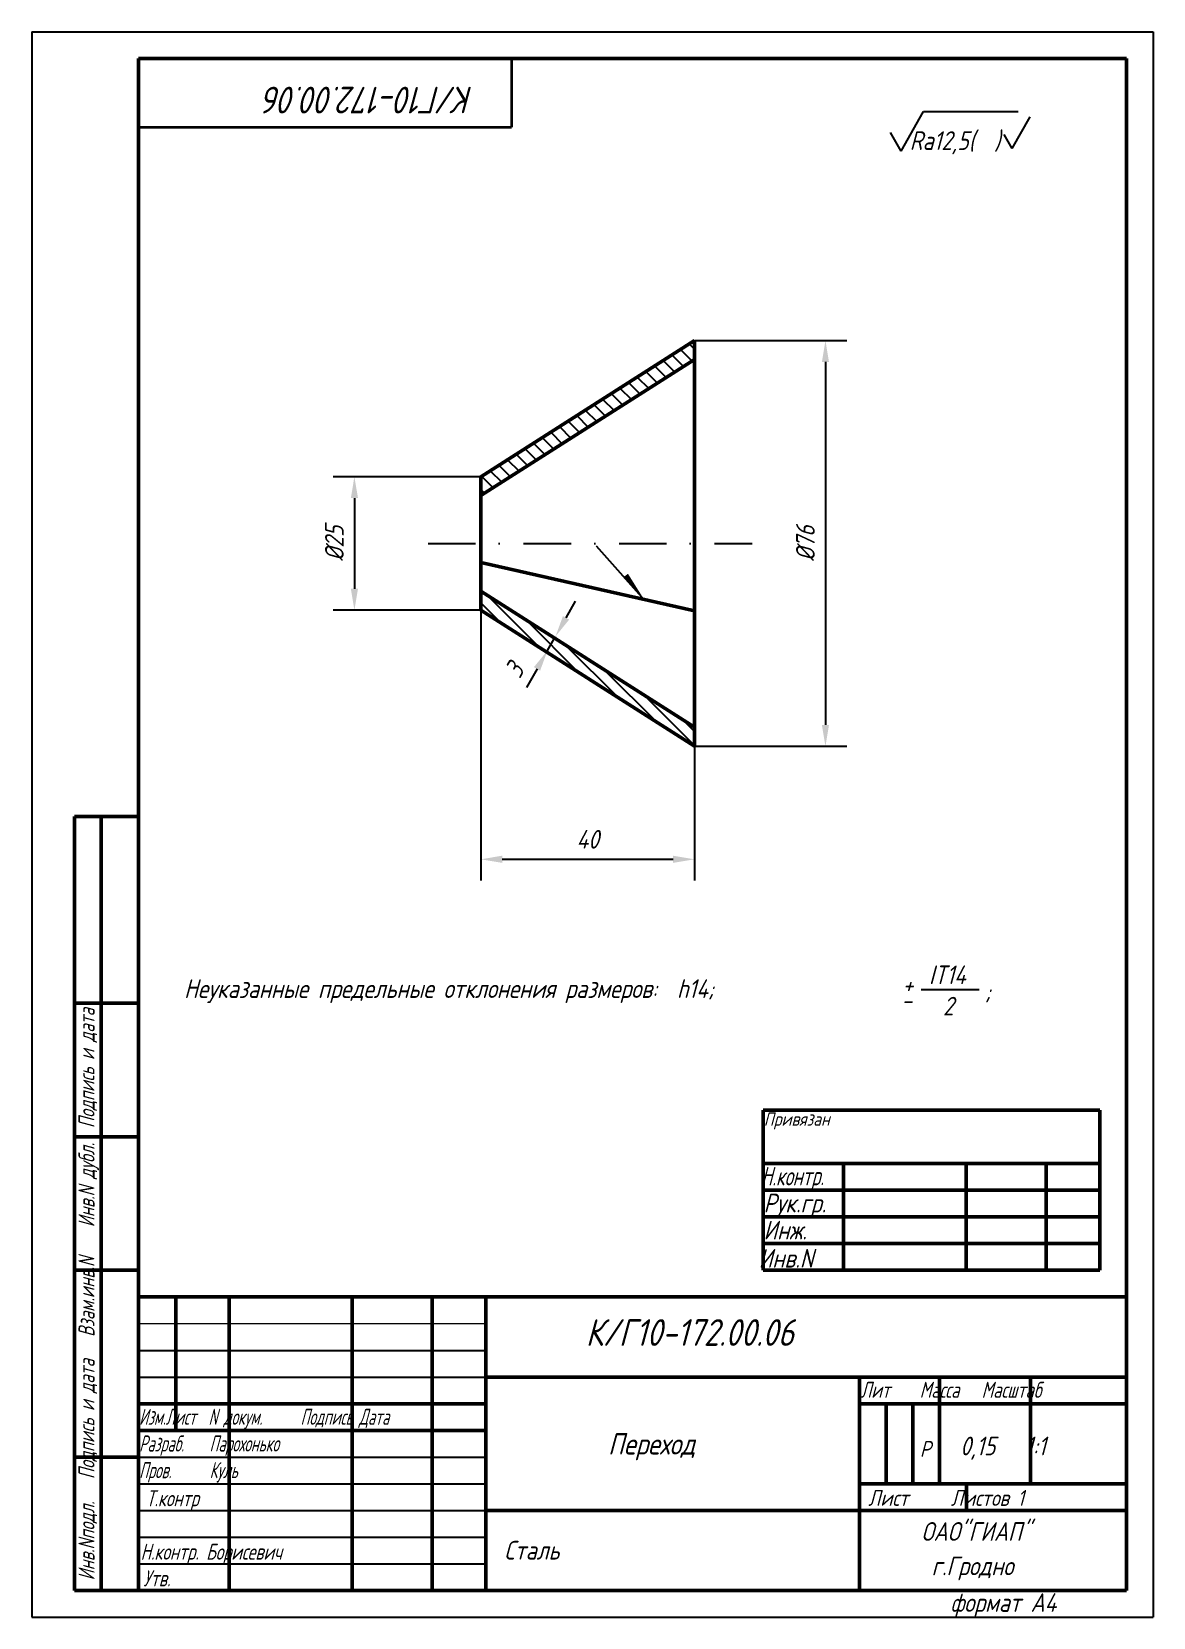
# Model space of a CAD drawing. Header units: inches. Extents: x 5611 to 9158, y -1675 to 1870.
# Drawn here: x 7352.7 to 7562.7, y 1395 to 1692 of the extents above; entities that cross this region are included whole.
import ezdxf

# ---------------------------------------------------------------- set-up
doc = ezdxf.new("R2010")
doc.units = ezdxf.units.IN
doc.header["$LTSCALE"] = 0.7
doc.header["$MEASUREMENT"] = 0
doc.linetypes.add('DASHDOT', pattern=[25.4, 12.7, -6.35, 0, -6.35])
doc.styles.get("Standard").update_dxf_attribs({"font": 'romand.shx', "width": 0.8, "oblique": 15, "height": 3.5})
doc.dimstyles.get("Standard").update_dxf_attribs({"dimtxt": 3.5, "dimasz": 4, "dimexe": 4, "dimexo": 0, "dimgap": 2, "dimtad": 1, "dimdec": 0, "dimdsep": 46, "dimtxsty": 'Standard', "dimcen": 0.09, "dimadec": 0, "dimazin": 0, "dimtfac": 1, "dimtdec": 0, "dimtmove": 0, "dimatfit": 3, "dimfxl": 0, "dimtolj": 1, "dimtzin": 0, "dimlwd": 25, "dimlwe": 25, "dimarcsym": 0})

msp = doc.modelspace()

# ---------------------------------------------------------------- texts
at = {"color": 0, "linetype": 'Continuous', "lineweight": 25, "oblique": 15, "width": 0.8}
for s, height, p in [('Ra12,5(  )', 3.5, (7517.06, 1669.83)), ('Привязан', 2.5, (7489.75, 1487.05)), ('Рук.гр.', 3.5, (7489.69, 1470.82)), ('Инж.', 3.5, (7489.69, 1465.76)), (' Инв.N', 3.5, (7486.93, 1460.47))]:
    msp.add_text(s, height=height, dxfattribs=at).set_placement(p)
at = {"color": 0, "linetype": 'Continuous', "lineweight": 25, "oblique": 15, "width": 0.65}
msp.add_text('Н.контр.', height=3.5, rotation=0.3236, dxfattribs=at).set_placement((7489.22, 1475.84))
at = {"lineweight": 35, "insert": (7435.4, 1676.67), "char_height": 5, "width": 116.2188, "attachment_point": 1, "rotation": 180}
msp.add_mtext('К/Г10-172.00.06 ', dxfattribs=at)
at = {"lineweight": 25, "insert": (7443.02, 1572.38), "char_height": 3.5, "attachment_point": 5, "rotation": 60.3875}
msp.add_mtext('\\A1;3', dxfattribs=at)
at = {"lineweight": 25, "attachment_point": 1}
for s, insert, char_height, width in [('IT14', (7520.67, 1517.07), 3.5, 19.7907), ('  Неуказанные предельные отклонения размеров:  h14; ', (7377.48, 1514.48), 3.5, 158.004), ('+', (7515.72, 1515.25), 3.5, 4.3989), (';', (7531.11, 1513.92), 3.5, 9.0235), ('-', (7515.49, 1512.32), 3.5, 6.6548), ('2', (7523.28, 1511.2), 3.5, 17.1446), ('{\\W0.7;Лит    Масса   Масштаб}', (7507.87, 1439.09), 3, 48.3624), ('{\\W0.6; Изм.Лист  N докум.      Подпись Дата\\P Разраб.    Парохонько\\P Пров.      Куль}', (7371.59, 1434.03), 3, 75.9719), ('0,15   1:1', (7526.52, 1428.81), 3.5, 30.5998), ('Р', (7518.95, 1428.01), 3, 4.7355), ('{\\W0.7;Т.контр}', (7374.1, 1418.77), 3, 65.7648), ('Лист     Листов 1', (7509.28, 1418.84), 3, 49.4707), ('{\\W0.7; Н.контр. Борисевич}', (7371.66, 1408.76), 3, 40.546), ('г.Гродно', (7521.17, 1406.35), 3.5, 35.0627), ('{\\W0.7;Утв.     }', (7373.59, 1403.77), 3, 39.2217), ('формат А4', (7524.69, 1399.49), 3.5, 32.7454)]:
    msp.add_mtext(s, dxfattribs=dict(at, insert=insert, char_height=char_height, width=width))
at = {"lineweight": 25, "insert": (7361.43, 1400.49), "char_height": 3, "width": 144.2887, "attachment_point": 1, "rotation": 90}
msp.add_mtext('{\\W0.7; Инв.Nподл.   Подпись и дата   Взам.инв.N    Инв.N дубл.  Подпись и дата}', dxfattribs=at)
at = {"lineweight": 35, "attachment_point": 1}
for s, insert, char_height, width in [('К/Г10-172.00.06', (7456.4, 1450.82), 5, 116.2188), ('ОАО"ГИАП"', (7519.25, 1412.8), 3.5, 36.171)]:
    msp.add_mtext(s, dxfattribs=dict(at, insert=insert, char_height=char_height, width=width))
at = {"lineweight": 30, "attachment_point": 1}
for s, insert, char_height, width in [('Переход ', (7460.59, 1429.46), 4, 61.9449), ('Сталь ', (7441.15, 1409.29), 3.5, 67.3789)]:
    msp.add_mtext(s, dxfattribs=dict(at, insert=insert, char_height=char_height, width=width))

# ---------------------------------------------------------------- blocks, each defined once
blk = doc.blocks.new('*D451')
at = {"color": 0, "lineweight": 25}
for p, q in [((7476.76, 1634.13), (7505.29, 1634.13)), ((7501.29, 1630.13), (7501.29, 1562.13)), ((7476.76, 1558.13), (7505.29, 1558.13))]:
    blk.add_line(p, q, dxfattribs=at)
for points in [[(7500.62, 1630.13), (7501.95, 1630.13), (7501.29, 1634.13)], [(7500.62, 1562.13), (7501.95, 1562.13), (7501.29, 1558.13)]]:
    blk.add_solid(points, dxfattribs=at)
at = {"layer": 'DEFPOINTS', "color": 0, "lineweight": 25}
for p in [(7476.76, 1634.13), (7476.76, 1558.13), (7501.29, 1558.13)]:
    blk.add_point(p, dxfattribs=at)
at = {"color": 0, "lineweight": 25, "insert": (7497.54, 1596.13), "char_height": 3.5, "attachment_point": 5, "rotation": 90}
blk.add_mtext('\\A1;%%C76', dxfattribs=at)
blk = doc.blocks.new('*D452')
at = {"color": 0, "lineweight": 25}
for p, q in [((7436.76, 1608.63), (7409.09, 1608.63)), ((7413.09, 1604.63), (7413.09, 1587.63)), ((7436.76, 1583.63), (7409.09, 1583.63))]:
    blk.add_line(p, q, dxfattribs=at)
for points in [[(7412.43, 1604.63), (7413.76, 1604.63), (7413.09, 1608.63)], [(7412.43, 1587.63), (7413.76, 1587.63), (7413.09, 1583.63)]]:
    blk.add_solid(points, dxfattribs=at)
at = {"layer": 'DEFPOINTS', "color": 0, "lineweight": 25}
for p in [(7436.76, 1608.63), (7413.09, 1583.63), (7436.76, 1583.63)]:
    blk.add_point(p, dxfattribs=at)
at = {"color": 0, "lineweight": 25, "insert": (7409.34, 1596.13), "char_height": 3.5, "attachment_point": 5, "rotation": 90}
blk.add_mtext('\\A1;%%C25', dxfattribs=at)
blk = doc.blocks.new('*D423')
at = {"color": 0, "lineweight": 25}
for p, q in [((7436.76, 1583.63), (7436.76, 1532.96)), ((7476.76, 1558.13), (7476.76, 1532.96)), ((7440.76, 1536.96), (7472.76, 1536.96))]:
    blk.add_line(p, q, dxfattribs=at)
for points in [[(7440.76, 1537.63), (7440.76, 1536.29), (7436.76, 1536.96)], [(7472.76, 1537.63), (7472.76, 1536.29), (7476.76, 1536.96)]]:
    blk.add_solid(points, dxfattribs=at)
at = {"layer": 'DEFPOINTS', "color": 0, "lineweight": 25}
for p in [(7436.76, 1583.63), (7476.76, 1558.13), (7476.76, 1536.96)]:
    blk.add_point(p, dxfattribs=at)
at = {"color": 0, "lineweight": 25, "insert": (7456.76, 1540.71), "char_height": 3.5, "attachment_point": 5}
blk.add_mtext('\\A1;40', dxfattribs=at)

# ---------------------------------------------------------------- dimensions: what is measured, and where the dimension line sits
at = {"lineweight": 25}
for base, p1, p2, text, picture, middle in [((7501.29, 1558.13), (7476.76, 1634.13), (7476.76, 1558.13), '%%C76', '*D451', (7497.54, 1596.13)), ((7413.09, 1583.63), (7436.76, 1608.63), (7436.76, 1583.63), '%%C25', '*D452', (7409.34, 1596.13))]:
    dim = msp.add_linear_dim(base=base, p1=p1, p2=p2, angle=90, text=text, dimstyle='Standard', dxfattribs=at)
    dim.commit()
    dim.dimension.update_dxf_attribs({"geometry": picture, "text_midpoint": middle})
dim = msp.add_linear_dim(base=(7476.76, 1536.96), p1=(7436.76, 1583.63), p2=(7476.76, 1558.13), dimstyle='Standard', dxfattribs=at)
dim.commit()
dim.dimension.update_dxf_attribs({"geometry": '*D423', "text_midpoint": (7456.76, 1540.71)})

# ---------------------------------------------------------------- hatches: boundary and pattern name
at = {"lineweight": 25}
h = msp.add_hatch(dxfattribs=at)
h.set_pattern_fill('ANSI31', color=256, scale=15, angle=90, style=0)
h.set_pattern_definition([(135, (308.2756, 625.9376), (-1.3258252, -1.3258252), [])])
h.paths.add_polyline_path([(7476.76, 1630.58), (7476.76, 1634.13), (7436.76, 1608.63), (7436.76, 1605.08)])
h.paths.add_polyline_path([(7436.76, 1587.19), (7436.76, 1583.63), (7476.76, 1558.13), (7476.76, 1561.69)])

# ---------------------------------------------------------------- linework, layer by layer
for p, q in [((7352.67, 1691.98), (7352.67, 1394.98)), ((7352.67, 1691.98), (7562.67, 1691.98)), ((7562.67, 1691.98), (7562.67, 1394.98)), ((7467.41, 1585.5), (7458.41, 1595.59)), ((7352.67, 1394.98), (7562.67, 1394.98))]:
    msp.add_line(p, q)
at = {"lineweight": 50}
for p, q in [((7372.67, 1686.98), (7372.67, 1399.98)), ((7372.67, 1686.98), (7557.67, 1686.98)), ((7557.67, 1686.98), (7557.67, 1399.98)), ((7436.76, 1608.63), (7476.76, 1634.13)), ((7476.76, 1634.13), (7476.76, 1558.13)), ((7436.76, 1605.08), (7476.76, 1630.58)), ((7436.76, 1583.63), (7436.76, 1608.63)), ((7436.76, 1592.54), (7476.76, 1583.51)), ((7476.76, 1561.69), (7436.76, 1587.19)), ((7476.76, 1558.13), (7436.76, 1583.63)), ((7360.67, 1544.98), (7360.67, 1399.98)), ((7360.67, 1544.98), (7372.67, 1544.98)), ((7365.67, 1544.98), (7365.67, 1399.98)), ((7360.67, 1509.98), (7372.67, 1509.98)), ((7489.64, 1489.98), (7489.64, 1459.98)), ((7489.64, 1489.98), (7552.67, 1489.98)), ((7552.67, 1489.98), (7552.67, 1459.98)), ((7360.67, 1484.98), (7372.67, 1484.98)), ((7489.64, 1479.98), (7552.67, 1479.98)), ((7504.64, 1479.98), (7504.64, 1459.98)), ((7527.64, 1479.98), (7527.64, 1459.98)), ((7542.64, 1479.98), (7542.64, 1459.98)), ((7489.64, 1474.98), (7552.67, 1474.98)), ((7489.64, 1469.98), (7552.67, 1469.98)), ((7489.64, 1464.98), (7552.67, 1464.98)), ((7360.67, 1459.98), (7372.67, 1459.98)), ((7489.64, 1459.98), (7552.67, 1459.98)), ((7372.67, 1454.98), (7557.67, 1454.98)), ((7379.67, 1454.98), (7379.67, 1429.98)), ((7389.67, 1454.98), (7389.67, 1399.98)), ((7412.67, 1454.98), (7412.67, 1399.98)), ((7427.67, 1454.98), (7427.67, 1399.98)), ((7437.67, 1454.98), (7437.67, 1399.98)), ((7507.67, 1439.98), (7507.67, 1399.98)), ((7522.67, 1439.98), (7522.67, 1419.98)), ((7539.67, 1439.98), (7539.67, 1419.98)), ((7372.67, 1434.98), (7437.67, 1434.98)), ((7507.67, 1434.98), (7557.67, 1434.98)), ((7512.67, 1434.98), (7512.67, 1419.98)), ((7517.67, 1434.98), (7517.67, 1419.98)), ((7372.67, 1429.98), (7437.67, 1429.98)), ((7360.67, 1424.98), (7372.67, 1424.98)), ((7507.67, 1419.98), (7557.67, 1419.98)), ((7527.67, 1419.98), (7527.67, 1414.98)), ((7360.67, 1399.98), (7557.67, 1399.98))]:
    msp.add_line(p, q, dxfattribs=at)
at = {"color": 0, "linetype": 'Continuous', "lineweight": 25}
for p, q in [((7515.46, 1669.59), (7519.67, 1677.03)), ((7519.67, 1677.03), (7531.3, 1677.03)), ((7531.3, 1677.03), (7537.35, 1677.03)), ((7536.26, 1670.09), (7539.62, 1676.05)), ((7515.46, 1669.59), (7513.46, 1673.12)), ((7536.26, 1670.09), (7534.77, 1672.71))]:
    msp.add_line(p, q, dxfattribs=at)
at = {"lineweight": 25}
for p, q in [((7436.76, 1608.63), (7436.76, 1583.63)), ((7452.72, 1582.18), (7454.5, 1585.31)), ((7449.26, 1576.09), (7450.74, 1578.71)), ((7447.28, 1572.62), (7445.31, 1569.14)), ((7519.22, 1512.55), (7530.05, 1512.55)), ((7372.67, 1444.98), (7437.67, 1444.98)), ((7372.67, 1439.98), (7437.67, 1439.98)), ((7372.67, 1424.98), (7437.67, 1424.98)), ((7372.67, 1419.98), (7437.67, 1419.98)), ((7372.67, 1414.98), (7437.67, 1414.98)), ((7372.67, 1409.98), (7437.67, 1409.98)), ((7372.67, 1404.98), (7437.67, 1404.98))]:
    msp.add_line(p, q, dxfattribs=at)
at = {"linetype": 'DASHDOT', "lineweight": 25}
msp.add_line((7426.89, 1596.13), (7487.55, 1596.13), dxfattribs=at)
at = {"lineweight": 15}
msp.add_line((7372.67, 1449.98), (7437.67, 1449.98), dxfattribs=at)
at = {"color": 1, "lineweight": 50}
for p, q in [((7437.67, 1439.98), (7557.67, 1439.98)), ((7437.67, 1414.98), (7557.67, 1414.98))]:
    msp.add_line(p, q, dxfattribs=at)
at = {"const_width": 0.5}
for points in [[(7442.53, 1674.09), (7442.53, 1687.09)], [(7372.53, 1674.09), (7442.53, 1674.09)]]:
    msp.add_lwpolyline(points, dxfattribs=at)
msp.add_lwpolyline([(7467.41, 1585.5, 0, 0.984, 0), (7463.92, 1590.14, 0.984, 0.984, 0)], format="xyseb")
at = {"lineweight": 25}
for points in [[(7452.14, 1582.51), (7453.3, 1581.85), (7450.74, 1578.71)], [(7446.7, 1572.95), (7447.86, 1572.29), (7449.26, 1576.09)]]:
    msp.add_solid(points, dxfattribs=at)

msp.set_redraw_order([(e.dxf.handle, doc.entitydb.next_handle()) for e in msp.query("TEXT MTEXT ATTDEF DIMENSION ARC_DIMENSION")])  # texts and dimensions are drawn at this point

doc.saveas('drawing.dxf')
